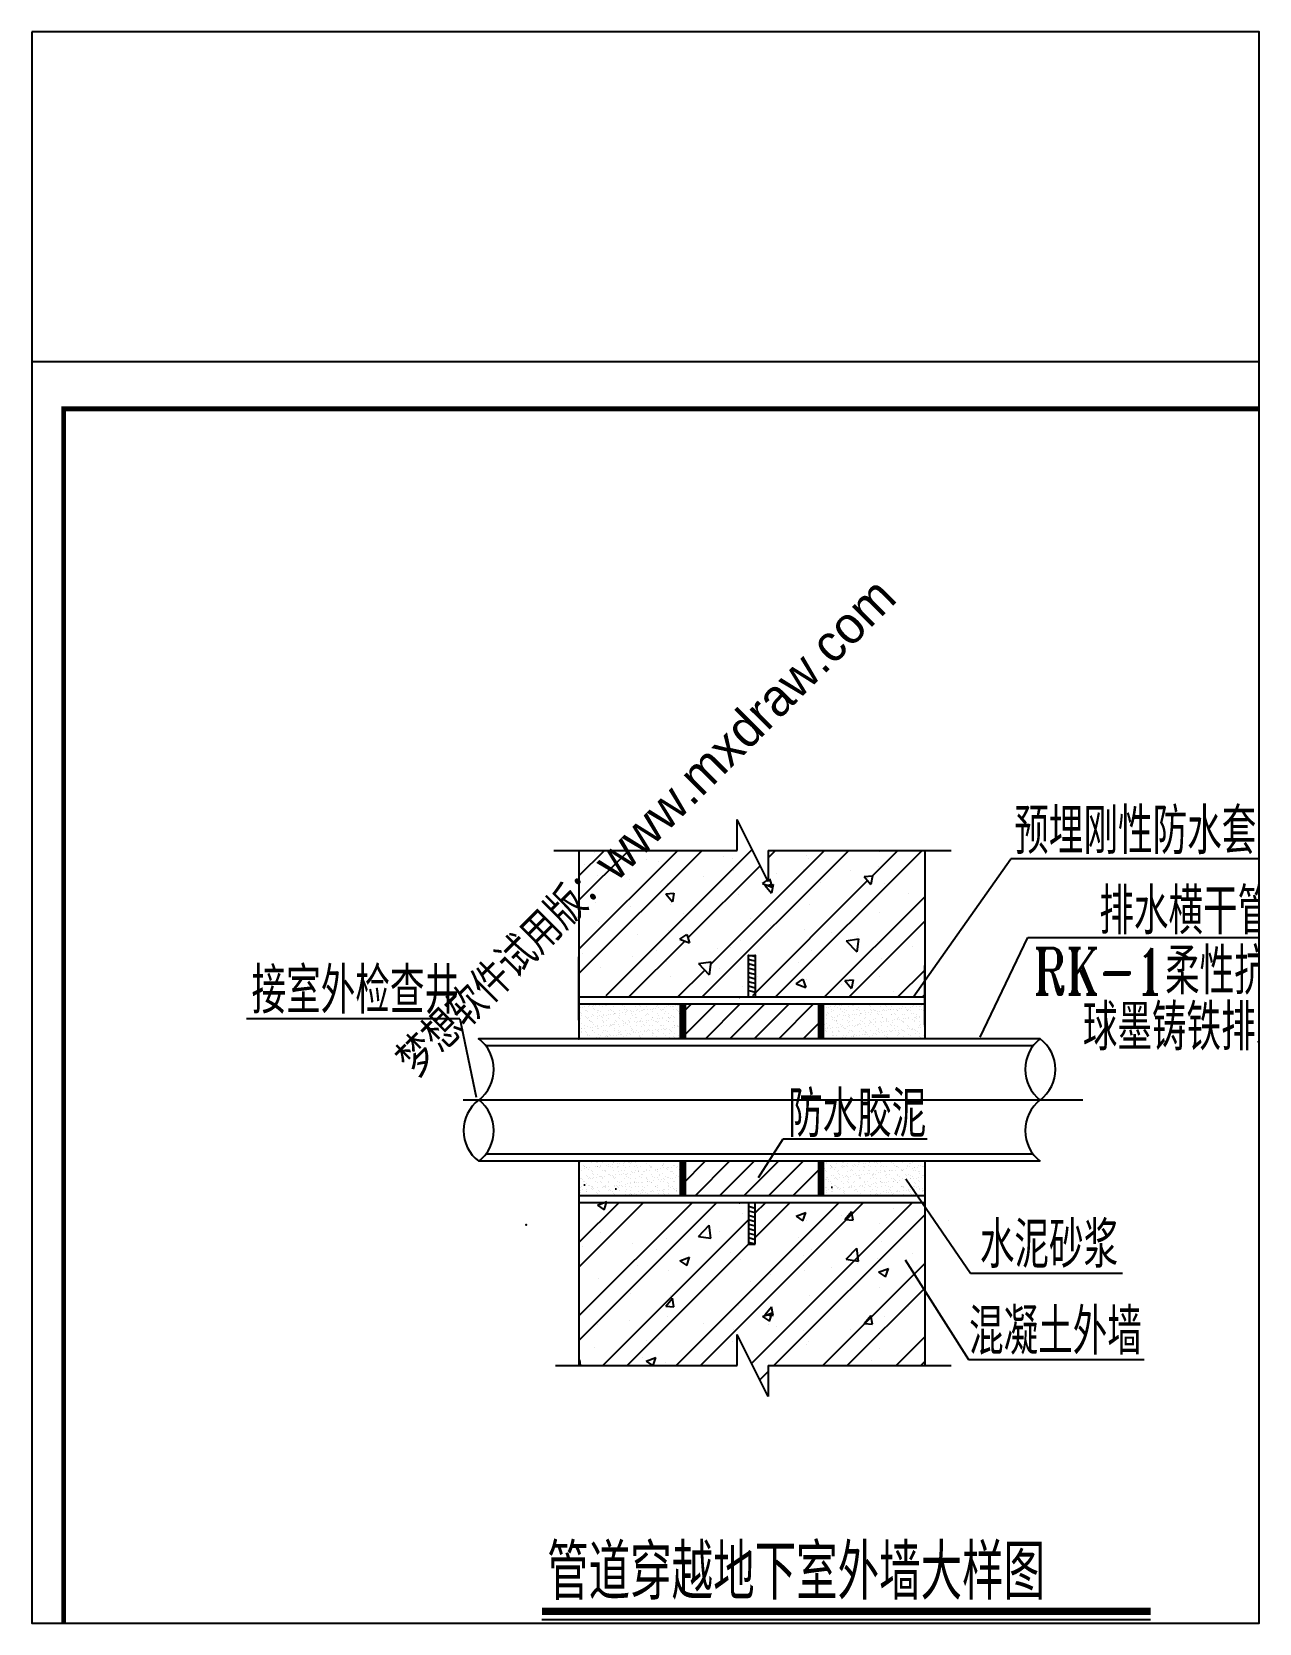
# Model space of a CAD drawing. Extents: x 1617977 to 1637944, y -113716 to -87833.
import ezdxf
from ezdxf.enums import TextEntityAlignment as Align
from ezdxf.xclip import XClip

# ---------------------------------------------------------------- set-up
doc = ezdxf.new("R2010")
doc.units = 0
doc.header["$LTSCALE"] = 35
doc.header["$MEASUREMENT"] = 0
doc.header["$XCLIPFRAME"] = 2
for name, color, linetype in [('PLOT', 7, 'Continuous'), ('图框', 135, 'Continuous'), ('排水', 2, 'Continuous')]:
    doc.layers.add(name, color=color, linetype=linetype)
doc.styles.add('163', font='simsun.ttc', dxfattribs={"width": 0.99})
doc.styles.add('HZ', font='romant.shx', dxfattribs={"width": 0.8, "bigfont": 'hztxt.shx'})
doc.styles.add('HZFS', font='simp1.shx', dxfattribs={"width": 0.8, "bigfont": 'hz.shx'})
doc.styles.add('HZTXT1', font='romant.shx', dxfattribs={"bigfont": 'HZTXT1.shx'})

# ---------------------------------------------------------------- blocks, each defined once
blk = doc.blocks.new('网易暖通图签-new')
blk.add_hatch(color=1).paths.add_polyline_path([(143, 252, 1), (142, 252, 1)])
at = {"color": 7}
for p, q in [((120, 234), (120, 264)), ((120, 264), (187, 264)), ((187, 234), (120, 234)), ((122, 236), (122, 262)), ((122, 262), (186, 262)), ((122, 250), (186, 250)), ((186, 236), (122, 236)), ((186, 262), (186, 236)), ((187, 264), (187, 234))]:
    blk.add_line(p, q, dxfattribs=at)
at = {"color": 3, "style": '163'}
for s, height, p in [('中国暖通行业网络家园；因为专业，所以完美', 1.84, (126, 246)), ('编辑部：ivpinfo@service.netease.com', 1.63, (132, 241)), ('=', 4, (133, 257)), ('网易  NETEASE ', 3.2, (139, 257))]:
    blk.add_text(s, height=height, dxfattribs=at).set_placement(p)
at = {"color": 1, "style": '163'}
for s, height, p in [('网易  暖通   co.163.com', 2.27, (135, 252)), ('本图纸由浩辰ICAD软件提供技术支持', 1.49, (135, 237))]:
    blk.add_text(s, height=height, dxfattribs=at).set_placement(p)
at = {"color": 3, "style": '163', "text_generation_flag": 2}
blk.add_text('=', height=4, dxfattribs=at).set_placement((174, 257))
blk = doc.blocks.new('21163871760495649.665825')
at = {"layer": 'PLOT', "linetype": 'Continuous'}
h = blk.add_hatch(color=256, dxfattribs=at)
h.paths.add_polyline_path([(1663303, -133469), (1663292, -133469)], flags=17)
edge = h.paths.add_edge_path()
edge.add_line((1662947, -133141), (1662970, -133152))
edge.add_line((1662970, -133152), (1663142, -133152))
edge.add_line((1663142, -133152), (1663280, -133152))
edge.add_line((1663280, -133152), (1663280, -133185))
edge.add_line((1663280, -133185), (1663131, -133185))
edge.add_line((1663131, -133185), (1663131, -133272))
edge.add_line((1663131, -133272), (1663269, -133272))
edge.add_line((1663269, -133272), (1663269, -133316))
edge.add_line((1663269, -133316), (1663223, -133316))
edge.add_line((1663223, -133316), (1663211, -133327))
edge.add_line((1663211, -133327), (1663257, -133371))
edge.add_line((1663257, -133371), (1663246, -133393))
edge.add_line((1663246, -133393), (1663211, -133404))
edge.add_line((1663211, -133404), (1663177, -133349))
edge.add_line((1663177, -133349), (1663188, -133316))
edge.add_line((1663188, -133316), (1663131, -133316))
edge.add_line((1663131, -133316), (1663131, -133425))
edge.add_line((1663131, -133425), (1663303, -133425))
edge.add_line((1663303, -133425), (1663292, -133469))
edge.add_line((1663280, -133469), (1663292, -133469))
edge.add_line((1663280, -133469), (1663269, -133469))
edge.add_line((1663269, -133469), (1663096, -133469))
edge.add_line((1663096, -133469), (1662924, -133469))
edge.add_line((1662924, -133469), (1662924, -133425))
edge.add_line((1662924, -133425), (1663085, -133425))
edge.add_line((1663085, -133425), (1663085, -133316))
edge.add_line((1663085, -133316), (1662958, -133316))
edge.add_line((1662958, -133316), (1662958, -133272))
edge.add_line((1662958, -133272), (1663085, -133272))
edge.add_line((1663085, -133272), (1663085, -133185))
edge.add_line((1663085, -133185), (1662947, -133185))
edge.add_line((1662947, -133185), (1662947, -133141))
at = {"layer": '排水'}
h = blk.add_hatch(dxfattribs=at)
h.set_pattern_fill('AR-SAND', color=256, scale=2250, style=0)
h.set_pattern_definition([(37.5, (1568046.6, -111800.7), (-141.74, 4335.35), [0, -3420, 0, -3825, 0, -3656.25]), (7.5, (1568046.6, -111800.7), (3982, 6349.83), [0, -1845, 0, -3082.5, 0, -1181.25]), (327.5, (1565279, -111800.7), (7006.82, 12.73), [0, -1125, 0, -4050, 0, -5287.5]), (317.5, (1565279, -111800.7), (6763.8, 1974.77), [0, -562.5, 0, -2655, 0, -3037.5])])
h.paths.add_polyline_path([(1626878, -103649), (1626878, -104211), (1628566, -104211), (1628566, -103649)])
h.paths.add_polyline_path([(1632503, -104211), (1632503, -103649), (1630816, -103649), (1630816, -104211)])
h.paths.add_polyline_path([(1628566, -106765), (1628566, -106203), (1626878, -106203), (1626878, -106765)])
h.paths.add_polyline_path([(1632503, -106765), (1632503, -106203), (1630816, -106203), (1630816, -106765)])
at = {"layer": '图框', "ltscale": 6}
blk.add_lwpolyline([(1616582, -138606), (1680868, -138606), (1680868, -93201), (1616582, -93201)], close=True, dxfattribs=at)
blk.add_lwpolyline([(1618493, -137842, 76.4, 76.4, 0), (1680103, -137842, 76.4, 76.4, 0), (1680103, -93965, 76.4, 76.4, 0), (1618493, -93965, 76.4, 76.4, 0)], format="xyseb", close=True, dxfattribs=at)
at = {"layer": '排水'}
for p, q in [((1629954, -101651), (1629450, -100643)), ((1629450, -101147), (1629450, -100643)), ((1626470, -101147), (1629450, -101147)), ((1626878, -101147), (1626878, -104211)), ((1626878, -103151), (1628882, -101147)), ((1626878, -102753), (1628485, -101147)), ((1626878, -101560), (1627291, -101147)), ((1626878, -101958), (1627689, -101147)), ((1627127, -101179), (1627127, -101179)), ((1627318, -103507), (1629694, -101131)), ((1628879, -103536), (1631269, -101147)), ((1629017, -103001), (1630871, -101147)), ((1629954, -101147), (1629954, -101651)), ((1629954, -101268), (1630076, -101147)), ((1629954, -101147), (1632934, -101147)), ((1630072, -103536), (1632462, -101147)), ((1631652, -101559), (1632064, -101147)), ((1631774, -101172), (1631774, -101172)), ((1632503, -101147), (1632503, -104211)), ((1626970, -101375), (1626970, -101375)), ((1627979, -101291), (1627979, -101291)), ((1628171, -101325), (1628171, -101325)), ((1628651, -102571), (1629826, -101396)), ((1629223, -101240), (1629223, -101240)), ((1629372, -101274), (1629372, -101274)), ((1630573, -101223), (1630573, -101223)), ((1630607, -101271), (1630607, -101271)), ((1631744, -101415), (1631744, -101415)), ((1632313, -103532), (1633906, -101282)), ((1632501, -101424), (1632501, -101424)), ((1638474, -101282), (1633906, -101282)), ((1627174, -101549), (1627174, -101549)), ((1627697, -101627), (1627697, -101627)), ((1628311, -101693), (1628311, -101693)), ((1628898, -101576), (1628898, -101576)), ((1629400, -101478), (1629400, -101478)), ((1629705, -103506), (1631574, -101637)), ((1629863, -101683), (1629975, -101608)), ((1629863, -101683), (1630020, -101744)), ((1629904, -101712), (1630038, -101700)), ((1629904, -101712), (1630012, -101841)), ((1629963, -101552), (1629963, -101552)), ((1629975, -101608), (1630020, -101744)), ((1630038, -101700), (1630012, -101841)), ((1630099, -101525), (1630099, -101525)), ((1630535, -101465), (1630535, -101465)), ((1630815, -101664), (1630815, -101664)), ((1631300, -101475), (1631300, -101475)), ((1631518, -101571), (1631652, -101559)), ((1631518, -101571), (1631626, -101700)), ((1631652, -101559), (1631626, -101700)), ((1631847, -101690), (1631847, -101690)), ((1627051, -101802), (1627051, -101802)), ((1628290, -101853), (1628424, -101841)), ((1628290, -101853), (1628398, -101982)), ((1628424, -101841), (1628398, -101982)), ((1629480, -101862), (1629480, -101862)), ((1630868, -103536), (1632503, -101901)), ((1632236, -101851), (1632236, -101851)), ((1627155, -101992), (1627155, -101992)), ((1627719, -102066), (1627719, -102066)), ((1628364, -102027), (1628364, -102027)), ((1628571, -102178), (1628571, -102178)), ((1630635, -102020), (1630635, -102020)), ((1631771, -102164), (1631771, -102164)), ((1627202, -102298), (1627202, -102298)), ((1628338, -102442), (1628338, -102442)), ((1629676, -102252), (1629676, -102252)), ((1629992, -102365), (1629992, -102365)), ((1630555, -102440), (1630555, -102440)), ((1630988, -102478), (1630988, -102478)), ((1631266, -103536), (1632503, -102299)), ((1627686, -103536), (1628602, -102621)), ((1627824, -102521), (1627824, -102521)), ((1628520, -102589), (1628631, -102513)), ((1628520, -102589), (1628677, -102649)), ((1628631, -102513), (1628677, -102649)), ((1629137, -102746), (1629137, -102746)), ((1629336, -102726), (1629336, -102726)), ((1629507, -102611), (1629507, -102611)), ((1630537, -102675), (1630537, -102675)), ((1631223, -102616), (1631423, -102585)), ((1631223, -102616), (1631398, -102799)), ((1631423, -102585), (1631398, -102799)), ((1631407, -102552), (1631407, -102552)), ((1631738, -102624), (1631738, -102624)), ((1632300, -102703), (1632300, -102703)), ((1633403, -104184), (1634181, -102563)), ((1634181, -102563), (1638993, -102563)), ((1626878, -103911), (1626878, -102878)), ((1626934, -102827), (1626934, -102827)), ((1627747, -102879), (1627747, -102879)), ((1628135, -102777), (1628135, -102777)), ((1628310, -102954), (1628310, -102954)), ((1628822, -102989), (1629022, -102958)), ((1628822, -102989), (1628997, -103171)), ((1629022, -102958), (1628997, -103171)), ((1629634, -103536), (1629634, -102857)), ((1629634, -102857), (1629747, -102857)), ((1629634, -102915), (1629691, -102930)), ((1629634, -102988), (1629691, -103003)), ((1629690, -102857), (1629691, -102857)), ((1629691, -102857), (1629747, -102872)), ((1629691, -102930), (1629747, -102945)), ((1629691, -103003), (1629747, -103018)), ((1629747, -102857), (1629747, -103536)), ((1630449, -102972), (1630449, -102972)), ((1630662, -102769), (1630662, -102769)), ((1631799, -102913), (1631799, -102913)), ((1627229, -103047), (1627229, -103047)), ((1628366, -103191), (1628366, -103191)), ((1628481, -103536), (1628923, -103095)), ((1629163, -103066), (1629163, -103066)), ((1629634, -103060), (1629691, -103075)), ((1629634, -103133), (1629691, -103148)), ((1629634, -103206), (1629691, -103221)), ((1629691, -103075), (1629747, -103090)), ((1629691, -103148), (1629747, -103163)), ((1629691, -103221), (1629747, -103236)), ((1629784, -103195), (1629784, -103195)), ((1630410, -103315), (1630522, -103239)), ((1630522, -103239), (1630568, -103375)), ((1630584, -103253), (1630584, -103253)), ((1631205, -103263), (1631340, -103251)), ((1631205, -103263), (1631314, -103392)), ((1631340, -103251), (1631314, -103392)), ((1631761, -103197), (1631761, -103197)), ((1632061, -103536), (1632503, -103094)), ((1632503, -103983), (1632503, -103019)), ((1629534, -103360), (1629534, -103360)), ((1629634, -103279), (1629691, -103294)), ((1629634, -103352), (1629691, -103367)), ((1629634, -103424), (1629691, -103439)), ((1629679, -103532), (1629690, -103521)), ((1629691, -103294), (1629747, -103309)), ((1629691, -103367), (1629747, -103382)), ((1629691, -103439), (1629747, -103454)), ((1629754, -103278), (1629754, -103278)), ((1630410, -103315), (1630568, -103375)), ((1630689, -103518), (1630689, -103518)), ((1631147, -103327), (1631147, -103327)), ((1631459, -103517), (1631459, -103517)), ((1631999, -103439), (1631999, -103439)), ((1632459, -103536), (1632503, -103492)), ((1632503, -103536), (1626878, -103536)), ((1632503, -103649), (1626878, -103649)), ((1626909, -103698), (1626909, -103698)), ((1626910, -103785), (1626910, -103785)), ((1626938, -103698), (1626938, -103698)), ((1626973, -103693), (1626973, -103693)), ((1626991, -103745), (1626991, -103745)), ((1627005, -103758), (1627005, -103758)), ((1627020, -103763), (1627020, -103763)), ((1627028, -103686), (1627028, -103686)), ((1627046, -103664), (1627046, -103664)), ((1627068, -103659), (1627068, -103659)), ((1627092, -103691), (1627092, -103691)), ((1627113, -103726), (1627113, -103726)), ((1627120, -103674), (1627120, -103674)), ((1627125, -103737), (1627125, -103737)), ((1627155, -103669), (1627155, -103669)), ((1627177, -103759), (1627177, -103759)), ((1627184, -103791), (1627184, -103791)), ((1627202, -103744), (1627202, -103744)), ((1627210, -103662), (1627210, -103662)), ((1627230, -103762), (1627230, -103762)), ((1627268, -103689), (1627268, -103689)), ((1627278, -103659), (1627278, -103659)), ((1627301, -103650), (1627301, -103650)), ((1627316, -103666), (1627316, -103666)), ((1627328, -103678), (1627328, -103678)), ((1627360, -103752), (1627360, -103752)), ((1627387, -103732), (1627387, -103732)), ((1627412, -103744), (1627412, -103744)), ((1627440, -103762), (1627440, -103762)), ((1627441, -103690), (1627441, -103690)), ((1627488, -103658), (1627488, -103658)), ((1627536, -103750), (1627536, -103750)), ((1627580, -103788), (1627580, -103788)), ((1627590, -103672), (1627590, -103672)), ((1627622, -103743), (1627622, -103743)), ((1627623, -103683), (1627623, -103683)), ((1627635, -103781), (1627635, -103781)), ((1627650, -103761), (1627650, -103761)), ((1627657, -103734), (1627657, -103734)), ((1627670, -103745), (1627670, -103745)), ((1627698, -103658), (1627698, -103658)), ((1627709, -103751), (1627709, -103751)), ((1627727, -103769), (1627727, -103769)), ((1627762, -103764), (1627762, -103764)), ((1627800, -103681), (1627800, -103681)), ((1627817, -103757), (1627817, -103757)), ((1627832, -103743), (1627832, -103743)), ((1627860, -103675), (1627860, -103675)), ((1627861, -103761), (1627861, -103761)), ((1627872, -103686), (1627872, -103686)), ((1627891, -103744), (1627891, -103744)), ((1627909, -103657), (1627909, -103657)), ((1627909, -103745), (1627909, -103745)), ((1627931, -103740), (1627931, -103740)), ((1627944, -103740), (1627944, -103740)), ((1627973, -103682), (1627973, -103682)), ((1627999, -103733), (1627999, -103733)), ((1628042, -103743), (1628042, -103743)), ((1628068, -103742), (1628068, -103742)), ((1628071, -103761), (1628071, -103761)), ((1628090, -103721), (1628090, -103721)), ((1628119, -103657), (1628119, -103657)), ((1628125, -103716), (1628125, -103716)), ((1628134, -103681), (1628134, -103681)), ((1628155, -103675), (1628155, -103675)), ((1628180, -103709), (1628180, -103709)), ((1628201, -103742), (1628201, -103742)), ((1628214, -103754), (1628214, -103754)), ((1628241, -103743), (1628241, -103743)), ((1628253, -103742), (1628253, -103742)), ((1628272, -103697), (1628272, -103697)), ((1628281, -103760), (1628281, -103760)), ((1628307, -103692), (1628307, -103692)), ((1628329, -103657), (1628329, -103657)), ((1628332, -103673), (1628332, -103673)), ((1628362, -103685), (1628362, -103685)), ((1628404, -103683), (1628404, -103683)), ((1628417, -103694), (1628417, -103694)), ((1628423, -103736), (1628423, -103736)), ((1628454, -103673), (1628454, -103673)), ((1628463, -103742), (1628463, -103742)), ((1628475, -103748), (1628475, -103748)), ((1628489, -103669), (1628489, -103669)), ((1628491, -103760), (1628491, -103760)), ((1628504, -103674), (1628504, -103674)), ((1628539, -103656), (1628539, -103656)), ((1628544, -103661), (1628544, -103661)), ((1628566, -104182), (1629099, -103649)), ((1628566, -103784), (1628701, -103649)), ((1628934, -104211), (1629497, -103649)), ((1629332, -104211), (1629894, -103649)), ((1629730, -104211), (1630292, -103649)), ((1630127, -104211), (1630690, -103649)), ((1630818, -103765), (1630818, -103765)), ((1630848, -103707), (1630848, -103707)), ((1630852, -103652), (1630852, -103652)), ((1630855, -103722), (1630855, -103722)), ((1630899, -103703), (1630899, -103703)), ((1630922, -103784), (1630922, -103784)), ((1630940, -103695), (1630940, -103695)), ((1630975, -103691), (1630975, -103691)), ((1630985, -103737), (1630985, -103737)), ((1630994, -103763), (1630994, -103763)), ((1631014, -103755), (1631014, -103755)), ((1631030, -103684), (1631030, -103684)), ((1631058, -103663), (1631058, -103663)), ((1631062, -103652), (1631062, -103652)), ((1631081, -103696), (1631081, -103696)), ((1631122, -103671), (1631122, -103671)), ((1631125, -103724), (1631125, -103724)), ((1631138, -103736), (1631138, -103736)), ((1631157, -103667), (1631157, -103667)), ((1631167, -103764), (1631167, -103764)), ((1631195, -103737), (1631195, -103737)), ((1631196, -103790), (1631196, -103790)), ((1631212, -103660), (1631212, -103660)), ((1631224, -103755), (1631224, -103755)), ((1631258, -103694), (1631258, -103694)), ((1631272, -103651), (1631272, -103651)), ((1631328, -103665), (1631328, -103665)), ((1631340, -103676), (1631340, -103676)), ((1631349, -103757), (1631349, -103757)), ((1631399, -103730), (1631399, -103730)), ((1631406, -103736), (1631406, -103736)), ((1631431, -103695), (1631431, -103695)), ((1631434, -103755), (1631434, -103755)), ((1631482, -103651), (1631482, -103651)), ((1631526, -103755), (1631526, -103755)), ((1631547, -103790), (1631547, -103790)), ((1631583, -103786), (1631583, -103786)), ((1631602, -103671), (1631602, -103671)), ((1631613, -103688), (1631613, -103688)), ((1631616, -103736), (1631616, -103736)), ((1631637, -103778), (1631637, -103778)), ((1631644, -103754), (1631644, -103754)), ((1631669, -103733), (1631669, -103733)), ((1631682, -103744), (1631682, -103744)), ((1631692, -103650), (1631692, -103650)), ((1631699, -103756), (1631699, -103756)), ((1631729, -103766), (1631729, -103766)), ((1631764, -103762), (1631764, -103762)), ((1631790, -103686), (1631790, -103686)), ((1631819, -103754), (1631819, -103754)), ((1631826, -103736), (1631826, -103736)), ((1631855, -103754), (1631855, -103754)), ((1631872, -103673), (1631872, -103673)), ((1631881, -103749), (1631881, -103749)), ((1631885, -103685), (1631885, -103685)), ((1631903, -103650), (1631903, -103650)), ((1631911, -103742), (1631911, -103742)), ((1631943, -103739), (1631943, -103739)), ((1631946, -103738), (1631946, -103738)), ((1631962, -103687), (1631962, -103687)), ((1632001, -103730), (1632001, -103730)), ((1632036, -103735), (1632036, -103735)), ((1632058, -103747), (1632058, -103747)), ((1632065, -103753), (1632065, -103753)), ((1632093, -103718), (1632093, -103718)), ((1632113, -103650), (1632113, -103650)), ((1632128, -103714), (1632128, -103714)), ((1632145, -103680), (1632145, -103680)), ((1632146, -103679), (1632146, -103679)), ((1632183, -103707), (1632183, -103707)), ((1632213, -103741), (1632213, -103741)), ((1632226, -103752), (1632226, -103752)), ((1632230, -103748), (1632230, -103748)), ((1632247, -103735), (1632247, -103735)), ((1632274, -103695), (1632274, -103695)), ((1632275, -103753), (1632275, -103753)), ((1632309, -103690), (1632309, -103690)), ((1632321, -103678), (1632321, -103678)), ((1632323, -103649), (1632323, -103649)), ((1632364, -103683), (1632364, -103683)), ((1632413, -103741), (1632413, -103741)), ((1632416, -103682), (1632416, -103682)), ((1632429, -103693), (1632429, -103693)), ((1632456, -103671), (1632456, -103671)), ((1632457, -103735), (1632457, -103735)), ((1632485, -103753), (1632485, -103753)), ((1632488, -103747), (1632488, -103747)), ((1632491, -103666), (1632491, -103666)), ((1632494, -103679), (1632494, -103679)), ((1624941, -103885), (1621472, -103885)), ((1624941, -103885), (1625205, -105162)), ((1626908, -103877), (1626908, -103877)), ((1626912, -103828), (1626912, -103828)), ((1626914, -103828), (1626914, -103828)), ((1626917, -104036), (1626917, -104036)), ((1626918, -103958), (1626918, -103958)), ((1626922, -103796), (1626922, -103796)), ((1626967, -103997), (1626967, -103997)), ((1626971, -104043), (1626971, -104043)), ((1626981, -103850), (1626981, -103850)), ((1627000, -103865), (1627000, -103865)), ((1627009, -103888), (1627009, -103888)), ((1627013, -104018), (1627013, -104018)), ((1627035, -103860), (1627035, -103860)), ((1627046, -103914), (1627046, -103914)), ((1627048, -103912), (1627048, -103912)), ((1627061, -103923), (1627061, -103923)), ((1627062, -104031), (1627062, -104031)), ((1627074, -103932), (1627074, -103932)), ((1627090, -103853), (1627090, -103853)), ((1627096, -103821), (1627096, -103821)), ((1627097, -104027), (1627097, -104027)), ((1627100, -103951), (1627100, -103951)), ((1627120, -103977), (1627120, -103977)), ((1627122, -103828), (1627122, -103828)), ((1627152, -104019), (1627152, -104019)), ((1627177, -103997), (1627177, -103997)), ((1627182, -103841), (1627182, -103841)), ((1627182, -103889), (1627182, -103889)), ((1627186, -104019), (1627186, -104019)), ((1627187, -104038), (1627187, -104038)), ((1627199, -104050), (1627199, -104050)), ((1627217, -103836), (1627217, -103836)), ((1627244, -104007), (1627244, -104007)), ((1627251, -103852), (1627251, -103852)), ((1627256, -103913), (1627256, -103913)), ((1627264, -103864), (1627264, -103864)), ((1627272, -103829), (1627272, -103829)), ((1627273, -103819), (1627273, -103819)), ((1627277, -103949), (1627277, -103949)), ((1627279, -104003), (1627279, -104003)), ((1627285, -103931), (1627285, -103931)), ((1627322, -103918), (1627322, -103918)), ((1627333, -103828), (1627333, -103828)), ((1627334, -103995), (1627334, -103995)), ((1627363, -103817), (1627363, -103817)), ((1627364, -103882), (1627364, -103882)), ((1627368, -104012), (1627368, -104012)), ((1627387, -103997), (1627387, -103997)), ((1627390, -103979), (1627390, -103979)), ((1627399, -103812), (1627399, -103812)), ((1627402, -103990), (1627402, -103990)), ((1627426, -103983), (1627426, -103983)), ((1627445, -103820), (1627445, -103820)), ((1627450, -103950), (1627450, -103950)), ((1627453, -103805), (1627453, -103805)), ((1627454, -103793), (1627454, -103793)), ((1627461, -103979), (1627461, -103979)), ((1627461, -104044), (1627461, -104044)), ((1627466, -103913), (1627466, -103913)), ((1627467, -103804), (1627467, -103804)), ((1627495, -103931), (1627495, -103931)), ((1627516, -103971), (1627516, -103971)), ((1627525, -103858), (1627525, -103858)), ((1627541, -103880), (1627541, -103880)), ((1627543, -103827), (1627543, -103827)), ((1627545, -103793), (1627545, -103793)), ((1627545, -104010), (1627545, -104010)), ((1627593, -103920), (1627593, -103920)), ((1627597, -103996), (1627597, -103996)), ((1627605, -103931), (1627605, -103931)), ((1627607, -103959), (1627607, -103959)), ((1627628, -103813), (1627628, -103813)), ((1627632, -103943), (1627632, -103943)), ((1627643, -103955), (1627643, -103955)), ((1627664, -103985), (1627664, -103985)), ((1627677, -103912), (1627677, -103912)), ((1627697, -103948), (1627697, -103948)), ((1627705, -103931), (1627705, -103931)), ((1627713, -103881), (1627713, -103881)), ((1627718, -104011), (1627718, -104011)), ((1627728, -103799), (1627728, -103799)), ((1627731, -104047), (1627731, -104047)), ((1627753, -103827), (1627753, -103827)), ((1627789, -103935), (1627789, -103935)), ((1627795, -103861), (1627795, -103861)), ((1627804, -103811), (1627804, -103811)), ((1627807, -103996), (1627807, -103996)), ((1627808, -103872), (1627808, -103872)), ((1627809, -103941), (1627809, -103941)), ((1627824, -103931), (1627824, -103931)), ((1627867, -103926), (1627867, -103926)), ((1627879, -103924), (1627879, -103924)), ((1627887, -103912), (1627887, -103912)), ((1627896, -103874), (1627896, -103874)), ((1627900, -104004), (1627900, -104004)), ((1627915, -103930), (1627915, -103930)), ((1627934, -103987), (1627934, -103987)), ((1627946, -103999), (1627946, -103999)), ((1627963, -103826), (1627963, -103826)), ((1627971, -103912), (1627971, -103912)), ((1627977, -103812), (1627977, -103812)), ((1627981, -103942), (1627981, -103942)), ((1627998, -103801), (1627998, -103801)), ((1628006, -103907), (1628006, -103907)), ((1628011, -103813), (1628011, -103813)), ((1628018, -103995), (1628018, -103995)), ((1628061, -103900), (1628061, -103900)), ((1628070, -103867), (1628070, -103867)), ((1628072, -103872), (1628072, -103872)), ((1628077, -104002), (1628077, -104002)), ((1628097, -103912), (1628097, -103912)), ((1628125, -103930), (1628125, -103930)), ((1628137, -103928), (1628137, -103928)), ((1628149, -103940), (1628149, -103940)), ((1628152, -103888), (1628152, -103888)), ((1628159, -103805), (1628159, -103805)), ((1628164, -103935), (1628164, -103935)), ((1628173, -103826), (1628173, -103826)), ((1628188, -103883), (1628188, -103883)), ((1628208, -103993), (1628208, -103993)), ((1628228, -103995), (1628228, -103995)), ((1628242, -103876), (1628242, -103876)), ((1628245, -103873), (1628245, -103873)), ((1628249, -104003), (1628249, -104003)), ((1628250, -104050), (1628250, -104050)), ((1628272, -103807), (1628272, -103807)), ((1628305, -104042), (1628305, -104042)), ((1628307, -103911), (1628307, -103911)), ((1628334, -103864), (1628334, -103864)), ((1628336, -103803), (1628336, -103803)), ((1628336, -103929), (1628336, -103929)), ((1628340, -103869), (1628340, -103869)), ((1628340, -103933), (1628340, -103933)), ((1628352, -103880), (1628352, -103880)), ((1628369, -103859), (1628369, -103859)), ((1628384, -103826), (1628384, -103826)), ((1628396, -104030), (1628396, -104030)), ((1628411, -103934), (1628411, -103934)), ((1628424, -103852), (1628424, -103852)), ((1628427, -103866), (1628427, -103866)), ((1628432, -103996), (1628432, -103996)), ((1628432, -104026), (1628432, -104026)), ((1628438, -103995), (1628438, -103995)), ((1628478, -103996), (1628478, -103996)), ((1628486, -104018), (1628486, -104018)), ((1628490, -104007), (1628490, -104007)), ((1628509, -103804), (1628509, -103804)), ((1628513, -103934), (1628513, -103934)), ((1628516, -103840), (1628516, -103840)), ((1628517, -103911), (1628517, -103911)), ((1628543, -103810), (1628543, -103810)), ((1628546, -103929), (1628546, -103929)), ((1628551, -103835), (1628551, -103835)), ((1628555, -103821), (1628555, -103821)), ((1630525, -104211), (1630816, -103921)), ((1630821, -103886), (1630821, -103886)), ((1630822, -103895), (1630822, -103895)), ((1630826, -104025), (1630826, -104025)), ((1630830, -103907), (1630830, -103907)), ((1630856, -103881), (1630856, -103881)), ((1630858, -103925), (1630858, -103925)), ((1630858, -103970), (1630858, -103970)), ((1630870, -103981), (1630870, -103981)), ((1630903, -103833), (1630903, -103833)), ((1630906, -103821), (1630906, -103821)), ((1630908, -103963), (1630908, -103963)), ((1630911, -103874), (1630911, -103874)), ((1630918, -104048), (1630918, -104048)), ((1630929, -104035), (1630929, -104035)), ((1630935, -103795), (1630935, -103795)), ((1630961, -103990), (1630961, -103990)), ((1630973, -104041), (1630973, -104041)), ((1630993, -103849), (1630993, -103849)), ((1630999, -103893), (1630999, -103893)), ((1631002, -103862), (1631002, -103862)), ((1631003, -104023), (1631003, -104023)), ((1631038, -103857), (1631038, -103857)), ((1631040, -103906), (1631040, -103906)), ((1631061, -103910), (1631061, -103910)), ((1631065, -104029), (1631065, -104029)), ((1631068, -103924), (1631068, -103924)), ((1631073, -103922), (1631073, -103922)), ((1631086, -103826), (1631086, -103826)), ((1631090, -103956), (1631090, -103956)), ((1631092, -103850), (1631092, -103850)), ((1631100, -104024), (1631100, -104024)), ((1631116, -103821), (1631116, -103821)), ((1631132, -103976), (1631132, -103976)), ((1631155, -104017), (1631155, -104017)), ((1631171, -103894), (1631171, -103894)), ((1631171, -103990), (1631171, -103990)), ((1631176, -104024), (1631176, -104024)), ((1631184, -103838), (1631184, -103838)), ((1631199, -104037), (1631199, -104037)), ((1631211, -104049), (1631211, -104049)), ((1631219, -103833), (1631219, -103833)), ((1631246, -104005), (1631246, -104005)), ((1631250, -103906), (1631250, -103906)), ((1631262, -103824), (1631262, -103824)), ((1631263, -103851), (1631263, -103851)), ((1631267, -103954), (1631267, -103954)), ((1631274, -103826), (1631274, -103826)), ((1631276, -103862), (1631276, -103862)), ((1631278, -103924), (1631278, -103924)), ((1631281, -104000), (1631281, -104000)), ((1631326, -103820), (1631326, -103820)), ((1631335, -103916), (1631335, -103916)), ((1631336, -103993), (1631336, -103993)), ((1631354, -103887), (1631354, -103887)), ((1631358, -104017), (1631358, -104017)), ((1631366, -103814), (1631366, -103814)), ((1631381, -103989), (1631381, -103989)), ((1631401, -103809), (1631401, -103809)), ((1631402, -103978), (1631402, -103978)), ((1631414, -103989), (1631414, -103989)), ((1631428, -103981), (1631428, -103981)), ((1631435, -103825), (1631435, -103825)), ((1631439, -103955), (1631439, -103955)), ((1631456, -103802), (1631456, -103802)), ((1631460, -103906), (1631460, -103906)), ((1631463, -103976), (1631463, -103976)), ((1631466, -103792), (1631466, -103792)), ((1631473, -104043), (1631473, -104043)), ((1631479, -103803), (1631479, -103803)), ((1631489, -103924), (1631489, -103924)), ((1631518, -103969), (1631518, -103969)), ((1631530, -103885), (1631530, -103885)), ((1631535, -104015), (1631535, -104015)), ((1631537, -103820), (1631537, -103820)), ((1631538, -103857), (1631538, -103857)), ((1631591, -103989), (1631591, -103989)), ((1631605, -103919), (1631605, -103919)), ((1631610, -103957), (1631610, -103957)), ((1631617, -103818), (1631617, -103818)), ((1631617, -103930), (1631617, -103930)), ((1631622, -103948), (1631622, -103948)), ((1631645, -103952), (1631645, -103952)), ((1631670, -103905), (1631670, -103905)), ((1631676, -103984), (1631676, -103984)), ((1631699, -103923), (1631699, -103923)), ((1631700, -103945), (1631700, -103945)), ((1631703, -103886), (1631703, -103886)), ((1631707, -104016), (1631707, -104016)), ((1631740, -103798), (1631740, -103798)), ((1631743, -104045), (1631743, -104045)), ((1631747, -103820), (1631747, -103820)), ((1631791, -103933), (1631791, -103933)), ((1631794, -103816), (1631794, -103816)), ((1631798, -103946), (1631798, -103946)), ((1631801, -103989), (1631801, -103989)), ((1631808, -103859), (1631808, -103859)), ((1631820, -103871), (1631820, -103871)), ((1631827, -103928), (1631827, -103928)), ((1631879, -103925), (1631879, -103925)), ((1631881, -103905), (1631881, -103905)), ((1631881, -103921), (1631881, -103921)), ((1631885, -103879), (1631885, -103879)), ((1631890, -104009), (1631890, -104009)), ((1631909, -103923), (1631909, -103923)), ((1631946, -103986), (1631946, -103986)), ((1631957, -103819), (1631957, -103819)), ((1631958, -103998), (1631958, -103998)), ((1631967, -103817), (1631967, -103817)), ((1631971, -103947), (1631971, -103947)), ((1631973, -103909), (1631973, -103909)), ((1632008, -103904), (1632008, -103904)), ((1632011, -103800), (1632011, -103800)), ((1632012, -103988), (1632012, -103988)), ((1632023, -103812), (1632023, -103812)), ((1632062, -103877), (1632062, -103877)), ((1632063, -103897), (1632063, -103897)), ((1632066, -104007), (1632066, -104007)), ((1632082, -103865), (1632082, -103865)), ((1632091, -103904), (1632091, -103904)), ((1632119, -103922), (1632119, -103922)), ((1632149, -103810), (1632149, -103810)), ((1632149, -103927), (1632149, -103927)), ((1632153, -103940), (1632153, -103940)), ((1632155, -103885), (1632155, -103885)), ((1632161, -103938), (1632161, -103938)), ((1632167, -103819), (1632167, -103819)), ((1632190, -103880), (1632190, -103880)), ((1632220, -103992), (1632220, -103992)), ((1632222, -103988), (1632222, -103988)), ((1632235, -103878), (1632235, -103878)), ((1632239, -104008), (1632239, -104008)), ((1632245, -103873), (1632245, -103873)), ((1632252, -104047), (1632252, -104047)), ((1632285, -103806), (1632285, -103806)), ((1632301, -103904), (1632301, -103904)), ((1632307, -104040), (1632307, -104040)), ((1632326, -103808), (1632326, -103808)), ((1632329, -103922), (1632329, -103922)), ((1632330, -103938), (1632330, -103938)), ((1632336, -103861), (1632336, -103861)), ((1632352, -103868), (1632352, -103868)), ((1632364, -103879), (1632364, -103879)), ((1632372, -103856), (1632372, -103856)), ((1632377, -103818), (1632377, -103818)), ((1632399, -104028), (1632399, -104028)), ((1632417, -103871), (1632417, -103871)), ((1632421, -104001), (1632421, -104001)), ((1632423, -103933), (1632423, -103933)), ((1632426, -103849), (1632426, -103849)), ((1632432, -103987), (1632432, -103987)), ((1632434, -104023), (1632434, -104023)), ((1632489, -104016), (1632489, -104016)), ((1632490, -103994), (1632490, -103994)), ((1632498, -103809), (1632498, -103809)), ((1632503, -103939), (1632503, -103939)), ((1632503, -104006), (1632503, -104006)), ((1634382, -104211), (1625247, -104211)), ((1625251, -104214), (1625254, -104211)), ((1626881, -104055), (1626881, -104055)), ((1626890, -104083), (1626890, -104083)), ((1626916, -104050), (1626916, -104050)), ((1626919, -104101), (1626919, -104101)), ((1626922, -104088), (1626922, -104088)), ((1626984, -104098), (1626984, -104098)), ((1626996, -104109), (1626996, -104109)), ((1627017, -104148), (1627017, -104148)), ((1627021, -104166), (1627021, -104166)), ((1627033, -104210), (1627033, -104210)), ((1627055, -104163), (1627055, -104163)), ((1627100, -104083), (1627100, -104083)), ((1627105, -104081), (1627105, -104081)), ((1627109, -104211), (1627109, -104211)), ((1627125, -104198), (1627125, -104198)), ((1627129, -104101), (1627129, -104101)), ((1627160, -104193), (1627160, -104193)), ((1627190, -104149), (1627190, -104149)), ((1627215, -104186), (1627215, -104186)), ((1627231, -104166), (1627231, -104166)), ((1627258, -104104), (1627258, -104104)), ((1627281, -104079), (1627281, -104079)), ((1627285, -104209), (1627285, -104209)), ((1627306, -104174), (1627306, -104174)), ((1627311, -104082), (1627311, -104082)), ((1627325, -104165), (1627325, -104165)), ((1627338, -104177), (1627338, -104177)), ((1627339, -104100), (1627339, -104100)), ((1627341, -104169), (1627341, -104169)), ((1627372, -104142), (1627372, -104142)), ((1627396, -104162), (1627396, -104162)), ((1627442, -104166), (1627442, -104166)), ((1627454, -104080), (1627454, -104080)), ((1627458, -104210), (1627458, -104210)), ((1627488, -104150), (1627488, -104150)), ((1627521, -104082), (1627521, -104082)), ((1627523, -104145), (1627523, -104145)), ((1627528, -104106), (1627528, -104106)), ((1627540, -104117), (1627540, -104117)), ((1627549, -104100), (1627549, -104100)), ((1627549, -104140), (1627549, -104140)), ((1627578, -104138), (1627578, -104138)), ((1627599, -104171), (1627599, -104171)), ((1627636, -104073), (1627636, -104073)), ((1627640, -104203), (1627640, -104203)), ((1627652, -104165), (1627652, -104165)), ((1627670, -104126), (1627670, -104126)), ((1627705, -104121), (1627705, -104121)), ((1627722, -104141), (1627722, -104141)), ((1627731, -104081), (1627731, -104081)), ((1627743, -104058), (1627743, -104058)), ((1627760, -104100), (1627760, -104100)), ((1627760, -104114), (1627760, -104114)), ((1627802, -104112), (1627802, -104112)), ((1627813, -104071), (1627813, -104071)), ((1627817, -104201), (1627817, -104201)), ((1627851, -104102), (1627851, -104102)), ((1627862, -104165), (1627862, -104165)), ((1627869, -104173), (1627869, -104173)), ((1627882, -104185), (1627882, -104185)), ((1627886, -104097), (1627886, -104097)), ((1627904, -104134), (1627904, -104134)), ((1627941, -104081), (1627941, -104081)), ((1627941, -104090), (1627941, -104090)), ((1627970, -104099), (1627970, -104099)), ((1627986, -104072), (1627986, -104072)), ((1627990, -104202), (1627990, -104202)), ((1628005, -104053), (1628005, -104053)), ((1628033, -104078), (1628033, -104078)), ((1628068, -104073), (1628068, -104073)), ((1628072, -104114), (1628072, -104114)), ((1628072, -104164), (1628072, -104164)), ((1628081, -104132), (1628081, -104132)), ((1628085, -104126), (1628085, -104126)), ((1628123, -104066), (1628123, -104066)), ((1628143, -104179), (1628143, -104179)), ((1628151, -104081), (1628151, -104081)), ((1628168, -104065), (1628168, -104065)), ((1628172, -104195), (1628172, -104195)), ((1628180, -104099), (1628180, -104099)), ((1628215, -104054), (1628215, -104054)), ((1628254, -104133), (1628254, -104133)), ((1628275, -104055), (1628275, -104055)), ((1628282, -104164), (1628282, -104164)), ((1628288, -104066), (1628288, -104066)), ((1628345, -104063), (1628345, -104063)), ((1628346, -104120), (1628346, -104120)), ((1628349, -104193), (1628349, -104193)), ((1628362, -104080), (1628362, -104080)), ((1628367, -104209), (1628367, -104209)), ((1628390, -104098), (1628390, -104098)), ((1628413, -104182), (1628413, -104182)), ((1628426, -104193), (1628426, -104193)), ((1628436, -104126), (1628436, -104126)), ((1628459, -104197), (1628459, -104197)), ((1628493, -104164), (1628493, -104164)), ((1628494, -104192), (1628494, -104192)), ((1628517, -104064), (1628517, -104064)), ((1628521, -104194), (1628521, -104194)), ((1628549, -104061), (1628549, -104061)), ((1628549, -104185), (1628549, -104185)), ((1630830, -104155), (1630830, -104155)), ((1630883, -104052), (1630883, -104052)), ((1630884, -104076), (1630884, -104076)), ((1630912, -104093), (1630912, -104093)), ((1630913, -104094), (1630913, -104094)), ((1630996, -104096), (1630996, -104096)), ((1631007, -104153), (1631007, -104153)), ((1631008, -104108), (1631008, -104108)), ((1631015, -104159), (1631015, -104159)), ((1631035, -104207), (1631035, -104207)), ((1631067, -104162), (1631067, -104162)), ((1631094, -104075), (1631094, -104075)), ((1631094, -104086), (1631094, -104086)), ((1631123, -104093), (1631123, -104093)), ((1631127, -104195), (1631127, -104195)), ((1631162, -104190), (1631162, -104190)), ((1631180, -104154), (1631180, -104154)), ((1631217, -104183), (1631217, -104183)), ((1631225, -104159), (1631225, -104159)), ((1631270, -104102), (1631270, -104102)), ((1631271, -104084), (1631271, -104084)), ((1631305, -104075), (1631305, -104075)), ((1631309, -104171), (1631309, -104171)), ((1631333, -104093), (1631333, -104093)), ((1631337, -104164), (1631337, -104164)), ((1631344, -104167), (1631344, -104167)), ((1631350, -104175), (1631350, -104175)), ((1631362, -104147), (1631362, -104147)), ((1631399, -104159), (1631399, -104159)), ((1631435, -104158), (1631435, -104158)), ((1631444, -104085), (1631444, -104085)), ((1631490, -104147), (1631490, -104147)), ((1631515, -104075), (1631515, -104075)), ((1631525, -104143), (1631525, -104143)), ((1631539, -104145), (1631539, -104145)), ((1631540, -104105), (1631540, -104105)), ((1631543, -104093), (1631543, -104093)), ((1631553, -104116), (1631553, -104116)), ((1631580, -104135), (1631580, -104135)), ((1631611, -104170), (1631611, -104170)), ((1631626, -104078), (1631626, -104078)), ((1631630, -104208), (1631630, -104208)), ((1631646, -104158), (1631646, -104158)), ((1631672, -104123), (1631672, -104123)), ((1631707, -104119), (1631707, -104119)), ((1631711, -104146), (1631711, -104146)), ((1631725, -104074), (1631725, -104074)), ((1631753, -104092), (1631753, -104092)), ((1631756, -104057), (1631756, -104057)), ((1631762, -104111), (1631762, -104111)), ((1631803, -104076), (1631803, -104076)), ((1631807, -104206), (1631807, -104206)), ((1631814, -104111), (1631814, -104111)), ((1631854, -104099), (1631854, -104099)), ((1631856, -104158), (1631856, -104158)), ((1631881, -104172), (1631881, -104172)), ((1631889, -104095), (1631889, -104095)), ((1631894, -104139), (1631894, -104139)), ((1631894, -104184), (1631894, -104184)), ((1631935, -104074), (1631935, -104074)), ((1631944, -104088), (1631944, -104088)), ((1631964, -104092), (1631964, -104092)), ((1631975, -104077), (1631975, -104077)), ((1631979, -104207), (1631979, -104207)), ((1632017, -104051), (1632017, -104051)), ((1632035, -104075), (1632035, -104075)), ((1632066, -104157), (1632066, -104157)), ((1632070, -104071), (1632070, -104071)), ((1632070, -104137), (1632070, -104137)), ((1632084, -104113), (1632084, -104113)), ((1632097, -104124), (1632097, -104124)), ((1632125, -104064), (1632125, -104064)), ((1632145, -104073), (1632145, -104073)), ((1632156, -104178), (1632156, -104178)), ((1632157, -104070), (1632157, -104070)), ((1632162, -104200), (1632162, -104200)), ((1632174, -104092), (1632174, -104092)), ((1632217, -104052), (1632217, -104052)), ((1632243, -104138), (1632243, -104138)), ((1632276, -104157), (1632276, -104157)), ((1632287, -104054), (1632287, -104054)), ((1632300, -104065), (1632300, -104065)), ((1632334, -104068), (1632334, -104068)), ((1632338, -104198), (1632338, -104198)), ((1632356, -104073), (1632356, -104073)), ((1632358, -104119), (1632358, -104119)), ((1632369, -104206), (1632369, -104206)), ((1632384, -104091), (1632384, -104091)), ((1632425, -104131), (1632425, -104131)), ((1632426, -104180), (1632426, -104180)), ((1632438, -104192), (1632438, -104192)), ((1632461, -104194), (1632461, -104194)), ((1632486, -104156), (1632486, -104156)), ((1632496, -104190), (1632496, -104190)), ((1634382, -104211), (1633061, -104211)), ((1634269, -104324), (1625360, -104324)), ((1634269, -104324), (1633341, -104324)), ((1635074, -105207), (1624996, -105207)), ((1629800, -106468), (1630200, -105838)), ((1630200, -105838), (1632544, -105838)), ((1625346, -106108), (1625364, -106090)), ((1634269, -106090), (1625360, -106090)), ((1634269, -106090), (1633341, -106090)), ((1634382, -106203), (1625247, -106203)), ((1625251, -106203), (1625268, -106186)), ((1626878, -106203), (1626878, -109525)), ((1626889, -106217), (1626889, -106217)), ((1626889, -106365), (1626889, -106365)), ((1626909, -106231), (1626909, -106231)), ((1626913, -106361), (1626913, -106361)), ((1626956, -106279), (1626956, -106279)), ((1626963, -106316), (1626963, -106316)), ((1626968, -106281), (1626968, -106281)), ((1626969, -106290), (1626969, -106290)), ((1626994, -106299), (1626994, -106299)), ((1626997, -106300), (1626997, -106300)), ((1626998, -106312), (1626998, -106312)), ((1627027, -106344), (1627027, -106344)), ((1627053, -106304), (1627053, -106304)), ((1627086, -106229), (1627086, -106229)), ((1627090, -106359), (1627090, -106359)), ((1627099, -106365), (1627099, -106365)), ((1627145, -106292), (1627145, -106292)), ((1627159, -106220), (1627159, -106220)), ((1627172, -106231), (1627172, -106231)), ((1627177, -106292), (1627177, -106292)), ((1627179, -106281), (1627179, -106281)), ((1627180, -106288), (1627180, -106288)), ((1627207, -106299), (1627207, -106299)), ((1627230, -106285), (1627230, -106285)), ((1627235, -106280), (1627235, -106280)), ((1627258, -106230), (1627258, -106230)), ((1627262, -106360), (1627262, -106360)), ((1627297, -106346), (1627297, -106346)), ((1627309, -106364), (1627309, -106364)), ((1627310, -106358), (1627310, -106358)), ((1627326, -106268), (1627326, -106268)), ((1627353, -106290), (1627353, -106290)), ((1627361, -106264), (1627361, -106264)), ((1627389, -106281), (1627389, -106281)), ((1627416, -106257), (1627416, -106257)), ((1627417, -106299), (1627417, -106299)), ((1627433, -106226), (1627433, -106226)), ((1627441, -106223), (1627441, -106223)), ((1627445, -106353), (1627445, -106353)), ((1627500, -106287), (1627500, -106287)), ((1627508, -106244), (1627508, -106244)), ((1627513, -106299), (1627513, -106299)), ((1627520, -106364), (1627520, -106364)), ((1627526, -106291), (1627526, -106291)), ((1627543, -106240), (1627543, -106240)), ((1627571, -106352), (1627571, -106352)), ((1627598, -106233), (1627598, -106233)), ((1627599, -106280), (1627599, -106280)), ((1627617, -106221), (1627617, -106221)), ((1627621, -106351), (1627621, -106351)), ((1627627, -106298), (1627627, -106298)), ((1627690, -106221), (1627690, -106221)), ((1627703, -106228), (1627703, -106228)), ((1627708, -106284), (1627708, -106284)), ((1627716, -106239), (1627716, -106239)), ((1627725, -106216), (1627725, -106216)), ((1627730, -106364), (1627730, -106364)), ((1627774, -106293), (1627774, -106293)), ((1627780, -106209), (1627780, -106209)), ((1627790, -106222), (1627790, -106222)), ((1627794, -106352), (1627794, -106352)), ((1627809, -106280), (1627809, -106280)), ((1627838, -106298), (1627838, -106298)), ((1627842, -106355), (1627842, -106355)), ((1627842, -106375), (1627842, -106375)), ((1627854, -106366), (1627854, -106366)), ((1627885, -106282), (1627885, -106282)), ((1627934, -106363), (1627934, -106363)), ((1627940, -106363), (1627940, -106363)), ((1627969, -106359), (1627969, -106359)), ((1627972, -106215), (1627972, -106215)), ((1627976, -106345), (1627976, -106345)), ((1627977, -106234), (1627977, -106234)), ((1628019, -106280), (1628019, -106280)), ((1628024, -106351), (1628024, -106351)), ((1628045, -106295), (1628045, -106295)), ((1628048, -106298), (1628048, -106298)), ((1628057, -106307), (1628057, -106307)), ((1628058, -106283), (1628058, -106283)), ((1628115, -106339), (1628115, -106339)), ((1628116, -106361), (1628116, -106361)), ((1628149, -106213), (1628149, -106213)), ((1628150, -106335), (1628150, -106335)), ((1628150, -106363), (1628150, -106363)), ((1628153, -106343), (1628153, -106343)), ((1628205, -106327), (1628205, -106327)), ((1628230, -106279), (1628230, -106279)), ((1628240, -106276), (1628240, -106276)), ((1628247, -106236), (1628247, -106236)), ((1628258, -106297), (1628258, -106297)), ((1628260, -106248), (1628260, -106248)), ((1628297, -106315), (1628297, -106315)), ((1628319, -106301), (1628319, -106301)), ((1628322, -106214), (1628322, -106214)), ((1628326, -106344), (1628326, -106344)), ((1628332, -106311), (1628332, -106311)), ((1628360, -106363), (1628360, -106363)), ((1628386, -106363), (1628386, -106363)), ((1628387, -106303), (1628387, -106303)), ((1628398, -106374), (1628398, -106374)), ((1628417, -106274), (1628417, -106274)), ((1628440, -106279), (1628440, -106279)), ((1628468, -106297), (1628468, -106297)), ((1628479, -106291), (1628479, -106291)), ((1628504, -106207), (1628504, -106207)), ((1628508, -106337), (1628508, -106337)), ((1628514, -106287), (1628514, -106287)), ((1628522, -106242), (1628522, -106242)), ((1628566, -106569), (1628932, -106203)), ((1628767, -106765), (1629329, -106203)), ((1629165, -106765), (1629727, -106203)), ((1629562, -106765), (1630125, -106203)), ((1629960, -106765), (1630523, -106203)), ((1630358, -106765), (1630816, -106307)), ((1630819, -106333), (1630819, -106333)), ((1630874, -106326), (1630874, -106326)), ((1630883, -106358), (1630883, -106358)), ((1630898, -106236), (1630898, -106236)), ((1630901, -106216), (1630901, -106216)), ((1630903, -106366), (1630903, -106366)), ((1630962, -106274), (1630962, -106274)), ((1630965, -106314), (1630965, -106314)), ((1630968, -106278), (1630968, -106278)), ((1630981, -106289), (1630981, -106289)), ((1630984, -106304), (1630984, -106304)), ((1630991, -106292), (1630991, -106292)), ((1631000, -106309), (1631000, -106309)), ((1631039, -106343), (1631039, -106343)), ((1631055, -106302), (1631055, -106302)), ((1631075, -106234), (1631075, -106234)), ((1631079, -106364), (1631079, -106364)), ((1631093, -106358), (1631093, -106358)), ((1631147, -106290), (1631147, -106290)), ((1631166, -106297), (1631166, -106297)), ((1631171, -106218), (1631171, -106218)), ((1631172, -106274), (1631172, -106274)), ((1631182, -106285), (1631182, -106285)), ((1631184, -106230), (1631184, -106230)), ((1631201, -106292), (1631201, -106292)), ((1631237, -106278), (1631237, -106278)), ((1631242, -106284), (1631242, -106284)), ((1631248, -106235), (1631248, -106235)), ((1631252, -106365), (1631252, -106365)), ((1631303, -106357), (1631303, -106357)), ((1631310, -106345), (1631310, -106345)), ((1631322, -106357), (1631322, -106357)), ((1631329, -106266), (1631329, -106266)), ((1631343, -106295), (1631343, -106295)), ((1631364, -106261), (1631364, -106261)), ((1631383, -106273), (1631383, -106273)), ((1631411, -106292), (1631411, -106292)), ((1631419, -106254), (1631419, -106254)), ((1631430, -106228), (1631430, -106228)), ((1631434, -106358), (1631434, -106358)), ((1631445, -106224), (1631445, -106224)), ((1631510, -106242), (1631510, -106242)), ((1631512, -106286), (1631512, -106286)), ((1631514, -106357), (1631514, -106357)), ((1631516, -106296), (1631516, -106296)), ((1631525, -106297), (1631525, -106297)), ((1631545, -106237), (1631545, -106237)), ((1631584, -106351), (1631584, -106351)), ((1631593, -106273), (1631593, -106273)), ((1631600, -106230), (1631600, -106230)), ((1631607, -106226), (1631607, -106226)), ((1631611, -106356), (1631611, -106356)), ((1631621, -106291), (1631621, -106291)), ((1631692, -106218), (1631692, -106218)), ((1631698, -106289), (1631698, -106289)), ((1631715, -106227), (1631715, -106227)), ((1631724, -106356), (1631724, -106356)), ((1631727, -106213), (1631727, -106213)), ((1631728, -106238), (1631728, -106238)), ((1631780, -106227), (1631780, -106227)), ((1631782, -106206), (1631782, -106206)), ((1631784, -106357), (1631784, -106357)), ((1631787, -106292), (1631787, -106292)), ((1631803, -106273), (1631803, -106273)), ((1631831, -106291), (1631831, -106291)), ((1631844, -106373), (1631844, -106373)), ((1631854, -106353), (1631854, -106353)), ((1631866, -106365), (1631866, -106365)), ((1631875, -106287), (1631875, -106287)), ((1631934, -106356), (1631934, -106356)), ((1631936, -106361), (1631936, -106361)), ((1631962, -106220), (1631962, -106220)), ((1631966, -106350), (1631966, -106350)), ((1631971, -106356), (1631971, -106356)), ((1631989, -106233), (1631989, -106233)), ((1632013, -106272), (1632013, -106272)), ((1632026, -106349), (1632026, -106349)), ((1632042, -106290), (1632042, -106290)), ((1632047, -106288), (1632047, -106288)), ((1632057, -106294), (1632057, -106294)), ((1632069, -106306), (1632069, -106306)), ((1632118, -106337), (1632118, -106337)), ((1632128, -106359), (1632128, -106359)), ((1632139, -106218), (1632139, -106218)), ((1632143, -106348), (1632143, -106348)), ((1632144, -106356), (1632144, -106356)), ((1632153, -106332), (1632153, -106332)), ((1632208, -106325), (1632208, -106325)), ((1632223, -106272), (1632223, -106272)), ((1632230, -106281), (1632230, -106281)), ((1632252, -106290), (1632252, -106290)), ((1632260, -106235), (1632260, -106235)), ((1632272, -106246), (1632272, -106246)), ((1632299, -106313), (1632299, -106313)), ((1632311, -106219), (1632311, -106219)), ((1632315, -106349), (1632315, -106349)), ((1632331, -106300), (1632331, -106300)), ((1632334, -106308), (1632334, -106308)), ((1632354, -106355), (1632354, -106355)), ((1632389, -106301), (1632389, -106301)), ((1632398, -106362), (1632398, -106362)), ((1632406, -106279), (1632406, -106279)), ((1632410, -106373), (1632410, -106373)), ((1632434, -106272), (1632434, -106272)), ((1632462, -106290), (1632462, -106290)), ((1632481, -106289), (1632481, -106289)), ((1632493, -106212), (1632493, -106212)), ((1632498, -106342), (1632498, -106342)), ((1632503, -106203), (1632503, -109525)), ((1634382, -106203), (1633061, -106203)), ((1626879, -106502), (1626879, -106502)), ((1626892, -106465), (1626892, -106465)), ((1626896, -106638), (1626896, -106638)), ((1626904, -106476), (1626904, -106476)), ((1626917, -106491), (1626917, -106491)), ((1626922, -106621), (1626922, -106621)), ((1626933, -106495), (1626933, -106495)), ((1626944, -106534), (1626944, -106534)), ((1626963, -106530), (1626963, -106530)), ((1626999, -106429), (1626999, -106429)), ((1627003, -106559), (1627003, -106559)), ((1627023, -106450), (1627023, -106450)), ((1627025, -106483), (1627025, -106483)), ((1627030, -106592), (1627030, -106592)), ((1627042, -106603), (1627042, -106603)), ((1627051, -106469), (1627051, -106469)), ((1627060, -106478), (1627060, -106478)), ((1627077, -106619), (1627077, -106619)), ((1627094, -106489), (1627094, -106489)), ((1627095, -106406), (1627095, -106406)), ((1627098, -106619), (1627098, -106619)), ((1627106, -106638), (1627106, -106638)), ((1627107, -106417), (1627107, -106417)), ((1627115, -106471), (1627115, -106471)), ((1627154, -106534), (1627154, -106534)), ((1627166, -106471), (1627166, -106471)), ((1627177, -106638), (1627177, -106638)), ((1627181, -106422), (1627181, -106422)), ((1627185, -106552), (1627185, -106552)), ((1627207, -106459), (1627207, -106459)), ((1627233, -106450), (1627233, -106450)), ((1627233, -106532), (1627233, -106532)), ((1627242, -106454), (1627242, -106454)), ((1627245, -106544), (1627245, -106544)), ((1627261, -106468), (1627261, -106468)), ((1627267, -106490), (1627267, -106490)), ((1627269, -106625), (1627269, -106625)), ((1627271, -106620), (1627271, -106620)), ((1627288, -106619), (1627288, -106619)), ((1627297, -106447), (1627297, -106447)), ((1627304, -106598), (1627304, -106598)), ((1627304, -106621), (1627304, -106621)), ((1627316, -106637), (1627316, -106637)), ((1627358, -106420), (1627358, -106420)), ((1627359, -106614), (1627359, -106614)), ((1627362, -106550), (1627362, -106550)), ((1627364, -106533), (1627364, -106533)), ((1627369, -106412), (1627369, -106412)), ((1627389, -106435), (1627389, -106435)), ((1627424, -106430), (1627424, -106430)), ((1627436, -106473), (1627436, -106473)), ((1627443, -106450), (1627443, -106450)), ((1627448, -106485), (1627448, -106485)), ((1627449, -106483), (1627449, -106483)), ((1627451, -106602), (1627451, -106602)), ((1627453, -106613), (1627453, -106613)), ((1627472, -106468), (1627472, -106468)), ((1627479, -106423), (1627479, -106423)), ((1627486, -106597), (1627486, -106597)), ((1627498, -106619), (1627498, -106619)), ((1627507, -106538), (1627507, -106538)), ((1627526, -106637), (1627526, -106637)), ((1627530, -106421), (1627530, -106421)), ((1627535, -106551), (1627535, -106551)), ((1627541, -106590), (1627541, -106590)), ((1627570, -106411), (1627570, -106411)), ((1627574, -106533), (1627574, -106533)), ((1627574, -106600), (1627574, -106600)), ((1627587, -106611), (1627587, -106611)), ((1627605, -106406), (1627605, -106406)), ((1627626, -106481), (1627626, -106481)), ((1627630, -106611), (1627630, -106611)), ((1627632, -106578), (1627632, -106578)), ((1627639, -106414), (1627639, -106414)), ((1627651, -106425), (1627651, -106425)), ((1627653, -106449), (1627653, -106449)), ((1627660, -106399), (1627660, -106399)), ((1627668, -106573), (1627668, -106573)), ((1627682, -106467), (1627682, -106467)), ((1627708, -106618), (1627708, -106618)), ((1627710, -106479), (1627710, -106479)), ((1627713, -106414), (1627713, -106414)), ((1627717, -106544), (1627717, -106544)), ((1627722, -106566), (1627722, -106566)), ((1627736, -106636), (1627736, -106636)), ((1627752, -106387), (1627752, -106387)), ((1627777, -106541), (1627777, -106541)), ((1627784, -106533), (1627784, -106533)), ((1627787, -106382), (1627787, -106382)), ((1627789, -106552), (1627789, -106552)), ((1627798, -106482), (1627798, -106482)), ((1627803, -106612), (1627803, -106612)), ((1627814, -106554), (1627814, -106554)), ((1627848, -106606), (1627848, -106606)), ((1627849, -106549), (1627849, -106549)), ((1627864, -106449), (1627864, -106449)), ((1627889, -106412), (1627889, -106412)), ((1627892, -106467), (1627892, -106467)), ((1627894, -106542), (1627894, -106542)), ((1627904, -106542), (1627904, -106542)), ((1627913, -106420), (1627913, -106420)), ((1627918, -106618), (1627918, -106618)), ((1627947, -106636), (1627947, -106636)), ((1627980, -106481), (1627980, -106481)), ((1627981, -106475), (1627981, -106475)), ((1627985, -106605), (1627985, -106605)), ((1627992, -106493), (1627992, -106493)), ((1627995, -106532), (1627995, -106532)), ((1627996, -106530), (1627996, -106530)), ((1628031, -106525), (1628031, -106525)), ((1628051, -106547), (1628051, -106547)), ((1628062, -106413), (1628062, -106413)), ((1628066, -106543), (1628066, -106543)), ((1628074, -106449), (1628074, -106449)), ((1628086, -106518), (1628086, -106518)), ((1628102, -106467), (1628102, -106467)), ((1628118, -106608), (1628118, -106608)), ((1628128, -106618), (1628128, -106618)), ((1628131, -106620), (1628131, -106620)), ((1628157, -106473), (1628157, -106473)), ((1628157, -106636), (1628157, -106636)), ((1628162, -106603), (1628162, -106603)), ((1628178, -106506), (1628178, -106506)), ((1628183, -106422), (1628183, -106422)), ((1628195, -106434), (1628195, -106434)), ((1628205, -106532), (1628205, -106532)), ((1628213, -106501), (1628213, -106501)), ((1628244, -106406), (1628244, -106406)), ((1628249, -106536), (1628249, -106536)), ((1628254, -106487), (1628254, -106487)), ((1628268, -106494), (1628268, -106494)), ((1628284, -106448), (1628284, -106448)), ((1628313, -106466), (1628313, -106466)), ((1628321, -106549), (1628321, -106549)), ((1628330, -106474), (1628330, -106474)), ((1628334, -106560), (1628334, -106560)), ((1628334, -106604), (1628334, -106604)), ((1628339, -106617), (1628339, -106617)), ((1628359, -106482), (1628359, -106482)), ((1628367, -106635), (1628367, -106635)), ((1628392, -106614), (1628392, -106614)), ((1628394, -106477), (1628394, -106477)), ((1628415, -106532), (1628415, -106532)), ((1628421, -106404), (1628421, -106404)), ((1628425, -106534), (1628425, -106534)), ((1628449, -106470), (1628449, -106470)), ((1628457, -106428), (1628457, -106428)), ((1628494, -106448), (1628494, -106448)), ((1628511, -106637), (1628511, -106637)), ((1628512, -106467), (1628512, -106467)), ((1628517, -106597), (1628517, -106597)), ((1628523, -106466), (1628523, -106466)), ((1628524, -106490), (1628524, -106490)), ((1628537, -106501), (1628537, -106501)), ((1628541, -106458), (1628541, -106458)), ((1628549, -106617), (1628549, -106617)), ((1630816, -106433), (1630816, -106433)), ((1630820, -106563), (1630820, -106563)), ((1630835, -106462), (1630835, -106462)), ((1630837, -106402), (1630837, -106402)), ((1630846, -106504), (1630846, -106504)), ((1630861, -106613), (1630861, -106613)), ((1630881, -106499), (1630881, -106499)), ((1630889, -106631), (1630889, -106631)), ((1630904, -106464), (1630904, -106464)), ((1630907, -106496), (1630907, -106496)), ((1630911, -106626), (1630911, -106626)), ((1630916, -106475), (1630916, -106475)), ((1630936, -106492), (1630936, -106492)), ((1630937, -106527), (1630937, -106527)), ((1630975, -106529), (1630975, -106529)), ((1630988, -106434), (1630988, -106434)), ((1630993, -106564), (1630993, -106564)), ((1631017, -106443), (1631017, -106443)), ((1631027, -106480), (1631027, -106480)), ((1631042, -106590), (1631042, -106590)), ((1631045, -106461), (1631045, -106461)), ((1631055, -106602), (1631055, -106602)), ((1631063, -106476), (1631063, -106476)), ((1631071, -106612), (1631071, -106612)), ((1631084, -106494), (1631084, -106494)), ((1631088, -106624), (1631088, -106624)), ((1631100, -106630), (1631100, -106630)), ((1631107, -106404), (1631107, -106404)), ((1631117, -106468), (1631117, -106468)), ((1631119, -106416), (1631119, -106416)), ((1631148, -106527), (1631148, -106527)), ((1631171, -106427), (1631171, -106427)), ((1631175, -106557), (1631175, -106557)), ((1631178, -106470), (1631178, -106470)), ((1631180, -106635), (1631180, -106635)), ((1631209, -106456), (1631209, -106456)), ((1631227, -106443), (1631227, -106443)), ((1631244, -106452), (1631244, -106452)), ((1631245, -106531), (1631245, -106531)), ((1631255, -106461), (1631255, -106461)), ((1631256, -106495), (1631256, -106495)), ((1631257, -106543), (1631257, -106543)), ((1631261, -106625), (1631261, -106625)), ((1631271, -106623), (1631271, -106623)), ((1631281, -106612), (1631281, -106612)), ((1631299, -106444), (1631299, -106444)), ((1631306, -106618), (1631306, -106618)), ((1631310, -106630), (1631310, -106630)), ((1631316, -106596), (1631316, -106596)), ((1631347, -106425), (1631347, -106425)), ((1631352, -106555), (1631352, -106555)), ((1631358, -106526), (1631358, -106526)), ((1631361, -106611), (1631361, -106611)), ((1631381, -106410), (1631381, -106410)), ((1631391, -106432), (1631391, -106432)), ((1631426, -106428), (1631426, -106428)), ((1631437, -106442), (1631437, -106442)), ((1631439, -106488), (1631439, -106488)), ((1631443, -106618), (1631443, -106618)), ((1631448, -106472), (1631448, -106472)), ((1631453, -106599), (1631453, -106599)), ((1631460, -106483), (1631460, -106483)), ((1631466, -106461), (1631466, -106461)), ((1631481, -106420), (1631481, -106420)), ((1631488, -106594), (1631488, -106594)), ((1631492, -106611), (1631492, -106611)), ((1631519, -106537), (1631519, -106537)), ((1631520, -106426), (1631520, -106426)), ((1631520, -106630), (1631520, -106630)), ((1631524, -106556), (1631524, -106556)), ((1631543, -106587), (1631543, -106587)), ((1631568, -106526), (1631568, -106526)), ((1631573, -106408), (1631573, -106408)), ((1631586, -106599), (1631586, -106599)), ((1631599, -106610), (1631599, -106610)), ((1631608, -106404), (1631608, -106404)), ((1631615, -106486), (1631615, -106486)), ((1631620, -106616), (1631620, -106616)), ((1631635, -106575), (1631635, -106575)), ((1631647, -106442), (1631647, -106442)), ((1631651, -106413), (1631651, -106413)), ((1631663, -106397), (1631663, -106397)), ((1631663, -106424), (1631663, -106424)), ((1631670, -106570), (1631670, -106570)), ((1631676, -106460), (1631676, -106460)), ((1631702, -106419), (1631702, -106419)), ((1631702, -106611), (1631702, -106611)), ((1631707, -106549), (1631707, -106549)), ((1631722, -106478), (1631722, -106478)), ((1631725, -106563), (1631725, -106563)), ((1631730, -106629), (1631730, -106629)), ((1631754, -106384), (1631754, -106384)), ((1631778, -106525), (1631778, -106525)), ((1631788, -106487), (1631788, -106487)), ((1631789, -106380), (1631789, -106380)), ((1631789, -106539), (1631789, -106539)), ((1631792, -106617), (1631792, -106617)), ((1631802, -106551), (1631802, -106551)), ((1631816, -106551), (1631816, -106551)), ((1631852, -106546), (1631852, -106546)), ((1631858, -106442), (1631858, -106442)), ((1631860, -106605), (1631860, -106605)), ((1631879, -106417), (1631879, -106417)), ((1631883, -106547), (1631883, -106547)), ((1631886, -106460), (1631886, -106460)), ((1631906, -106539), (1631906, -106539)), ((1631912, -106611), (1631912, -106611)), ((1631925, -106419), (1631925, -106419)), ((1631941, -106629), (1631941, -106629)), ((1631970, -106480), (1631970, -106480)), ((1631975, -106610), (1631975, -106610)), ((1631988, -106525), (1631988, -106525)), ((1631992, -106480), (1631992, -106480)), ((1631998, -106527), (1631998, -106527)), ((1632005, -106492), (1632005, -106492)), ((1632033, -106523), (1632033, -106523)), ((1632052, -106418), (1632052, -106418)), ((1632056, -106548), (1632056, -106548)), ((1632063, -106545), (1632063, -106545)), ((1632068, -106441), (1632068, -106441)), ((1632088, -106515), (1632088, -106515)), ((1632096, -106459), (1632096, -106459)), ((1632122, -106610), (1632122, -106610)), ((1632130, -106607), (1632130, -106607)), ((1632143, -106618), (1632143, -106618)), ((1632147, -106478), (1632147, -106478)), ((1632151, -106608), (1632151, -106608)), ((1632151, -106628), (1632151, -106628)), ((1632180, -106503), (1632180, -106503)), ((1632195, -106421), (1632195, -106421)), ((1632198, -106489), (1633250, -108021)), ((1632199, -106525), (1632199, -106525)), ((1632207, -106432), (1632207, -106432)), ((1632215, -106499), (1632215, -106499)), ((1632234, -106411), (1632234, -106411)), ((1632238, -106541), (1632238, -106541)), ((1632266, -106486), (1632266, -106486)), ((1632270, -106491), (1632270, -106491)), ((1632278, -106441), (1632278, -106441)), ((1632306, -106459), (1632306, -106459)), ((1632320, -106479), (1632320, -106479)), ((1632324, -106609), (1632324, -106609)), ((1632332, -106610), (1632332, -106610)), ((1632333, -106548), (1632333, -106548)), ((1632346, -106559), (1632346, -106559)), ((1632361, -106628), (1632361, -106628)), ((1632362, -106479), (1632362, -106479)), ((1632397, -106475), (1632397, -106475)), ((1632405, -106613), (1632405, -106613)), ((1632409, -106524), (1632409, -106524)), ((1632411, -106409), (1632411, -106409)), ((1632415, -106539), (1632415, -106539)), ((1632452, -106467), (1632452, -106467)), ((1632469, -106427), (1632469, -106427)), ((1632488, -106441), (1632488, -106441)), ((1632502, -106472), (1632502, -106472)), ((1632503, -106765), (1626878, -106765)), ((1626878, -107526), (1627527, -106878)), ((1632503, -106878), (1626878, -106878)), ((1626878, -108719), (1628720, -106878)), ((1626878, -109117), (1629118, -106878)), ((1626878, -107924), (1627924, -106878)), ((1626898, -106716), (1626898, -106716)), ((1626906, -106673), (1626906, -106673)), ((1626926, -106751), (1626926, -106751)), ((1626941, -106669), (1626941, -106669)), ((1626996, -106661), (1626996, -106661)), ((1626998, -106703), (1626998, -106703)), ((1627007, -106689), (1627007, -106689)), ((1627087, -106649), (1627087, -106649)), ((1627101, -106657), (1627101, -106657)), ((1627103, -106749), (1627103, -106749)), ((1627122, -106645), (1627122, -106645)), ((1627168, -106718), (1627168, -106718)), ((1627177, -106919), (1627334, -106859)), ((1627181, -106730), (1627181, -106730)), ((1627190, -106682), (1627190, -106682)), ((1627208, -106703), (1627208, -106703)), ((1627275, -106750), (1627275, -106750)), ((1627288, -106995), (1627334, -106859)), ((1627366, -106680), (1627366, -106680)), ((1627371, -106659), (1627371, -106659)), ((1627384, -106671), (1627384, -106671)), ((1627418, -106703), (1627418, -106703)), ((1627442, -106724), (1627442, -106724)), ((1627458, -106743), (1627458, -106743)), ((1627539, -106681), (1627539, -106681)), ((1627548, -106763), (1627548, -106763)), ((1627603, -106756), (1627603, -106756)), ((1627629, -106702), (1627629, -106702)), ((1627634, -106741), (1627634, -106741)), ((1627645, -106665), (1627645, -106665)), ((1627695, -106744), (1627695, -106744)), ((1627712, -106727), (1627712, -106727)), ((1627721, -106674), (1627721, -106674)), ((1627725, -106738), (1627725, -106738)), ((1627730, -106740), (1627730, -106740)), ((1627785, -106732), (1627785, -106732)), ((1627807, -106742), (1627807, -106742)), ((1627839, -106702), (1627839, -106702)), ((1627876, -106720), (1627876, -106720)), ((1627898, -106672), (1627898, -106672)), ((1627912, -106716), (1627912, -106716)), ((1627915, -106667), (1627915, -106667)), ((1627928, -106679), (1627928, -106679)), ((1627966, -106708), (1627966, -106708)), ((1627987, -106733), (1627987, -106733)), ((1627989, -106735), (1627989, -106735)), ((1628049, -106701), (1628049, -106701)), ((1628058, -106696), (1628058, -106696)), ((1628071, -106673), (1628071, -106673)), ((1628093, -106692), (1628093, -106692)), ((1628148, -106684), (1628148, -106684)), ((1628166, -106733), (1628166, -106733)), ((1628189, -106673), (1628189, -106673)), ((1628240, -106672), (1628240, -106672)), ((1628253, -106666), (1628253, -106666)), ((1628257, -106735), (1628257, -106735)), ((1628259, -106701), (1628259, -106701)), ((1628269, -106746), (1628269, -106746)), ((1628275, -106668), (1628275, -106668)), ((1628330, -106661), (1628330, -106661)), ((1628339, -106734), (1628339, -106734)), ((1628421, -106648), (1628421, -106648)), ((1628430, -106664), (1628430, -106664)), ((1628457, -106644), (1628457, -106644)), ((1628459, -109525), (1631106, -106878)), ((1628460, -106676), (1628460, -106676)), ((1628469, -106701), (1628469, -106701)), ((1628472, -106687), (1628472, -106687)), ((1628521, -106727), (1628521, -106727)), ((1628531, -106741), (1628531, -106741)), ((1628857, -109525), (1631504, -106878)), ((1629634, -106878), (1629634, -107554)), ((1629685, -109492), (1632300, -106878)), ((1629747, -107044), (1629913, -106878)), ((1629747, -107554), (1629747, -106878)), ((1629747, -107442), (1630311, -106878)), ((1630756, -106765), (1630816, -106705)), ((1630816, -106683), (1630816, -106683)), ((1630824, -106693), (1630824, -106693)), ((1630839, -106650), (1630839, -106650)), ((1630852, -106661), (1630852, -106661)), ((1630908, -106671), (1630908, -106671)), ((1630910, -106715), (1630910, -106715)), ((1630915, -106757), (1630915, -106757)), ((1630943, -106666), (1630943, -106666)), ((1630992, -106696), (1630992, -106696)), ((1630997, -106694), (1630997, -106694)), ((1630998, -106659), (1630998, -106659)), ((1631090, -106647), (1631090, -106647)), ((1631092, -106754), (1631092, -106754)), ((1631113, -106656), (1631113, -106656)), ((1631125, -106642), (1631125, -106642)), ((1631179, -106687), (1631179, -106687)), ((1631180, -106717), (1631180, -106717)), ((1631193, -106729), (1631193, -106729)), ((1631202, -106696), (1631202, -106696)), ((1631265, -106755), (1631265, -106755)), ((1631356, -106685), (1631356, -106685)), ((1631383, -106658), (1631383, -106658)), ((1631396, -106669), (1631396, -106669)), ((1631412, -106695), (1631412, -106695)), ((1631447, -106749), (1631447, -106749)), ((1631455, -106723), (1631455, -106723)), ((1631529, -106686), (1631529, -106686)), ((1631550, -106761), (1631550, -106761)), ((1631605, -106754), (1631605, -106754)), ((1631623, -106695), (1631623, -106695)), ((1631624, -106746), (1631624, -106746)), ((1631657, -106664), (1631657, -106664)), ((1631697, -106742), (1631697, -106742)), ((1631711, -106679), (1631711, -106679)), ((1631725, -106725), (1631725, -106725)), ((1631732, -106737), (1631732, -106737)), ((1631737, -106737), (1631737, -106737)), ((1631787, -106730), (1631787, -106730)), ((1631797, -106747), (1631797, -106747)), ((1631833, -106695), (1631833, -106695)), ((1631879, -106718), (1631879, -106718)), ((1631888, -106677), (1631888, -106677)), ((1631914, -106713), (1631914, -106713)), ((1631928, -106666), (1631928, -106666)), ((1631940, -106678), (1631940, -106678)), ((1631969, -106706), (1631969, -106706)), ((1631979, -106741), (1631979, -106741)), ((1631999, -106731), (1631999, -106731)), ((1632043, -106694), (1632043, -106694)), ((1632060, -106678), (1632060, -106678)), ((1632060, -106694), (1632060, -106694)), ((1632095, -106689), (1632095, -106689)), ((1632150, -106682), (1632150, -106682)), ((1632156, -106738), (1632156, -106738)), ((1632202, -106672), (1632202, -106672)), ((1632242, -106670), (1632242, -106670)), ((1632243, -106671), (1632243, -106671)), ((1632253, -106694), (1632253, -106694)), ((1632269, -106734), (1632269, -106734)), ((1632277, -106665), (1632277, -106665)), ((1632281, -106745), (1632281, -106745)), ((1632328, -106739), (1632328, -106739)), ((1632332, -106658), (1632332, -106658)), ((1632419, -106669), (1632419, -106669)), ((1632424, -106646), (1632424, -106646)), ((1632459, -106641), (1632459, -106641)), ((1632463, -106693), (1632463, -106693)), ((1632472, -106675), (1632472, -106675)), ((1632484, -106686), (1632484, -106686)), ((1627177, -106919), (1627288, -106995)), ((1629534, -107054), (1629534, -107054)), ((1629634, -106935), (1629747, -106965)), ((1629634, -107007), (1629747, -107038)), ((1629634, -107080), (1629747, -107110)), ((1629634, -107153), (1629747, -107183)), ((1630050, -109525), (1632503, -107072)), ((1630410, -107099), (1630568, -107039)), ((1630410, -107099), (1630522, -107175)), ((1630522, -107175), (1630568, -107039)), ((1631147, -107087), (1631147, -107087)), ((1631205, -107151), (1631314, -107021)), ((1631205, -107151), (1631340, -107162)), ((1631340, -107163), (1631314, -107021)), ((1631999, -106975), (1631999, -106975)), ((1627229, -107367), (1627229, -107367)), ((1627266, -109525), (1629634, -107156)), ((1628366, -107223), (1628366, -107223)), ((1628822, -107425), (1628997, -107242)), ((1629022, -107456), (1628997, -107242)), ((1629163, -107348), (1629163, -107348)), ((1629634, -107226), (1629747, -107256)), ((1629634, -107299), (1629747, -107329)), ((1629634, -107371), (1629747, -107402)), ((1630584, -107161), (1630584, -107161)), ((1631761, -107217), (1631761, -107217)), ((1626934, -107587), (1626934, -107587)), ((1627664, -109525), (1629635, -107554)), ((1627747, -107534), (1627747, -107534)), ((1628135, -107637), (1628135, -107637)), ((1628310, -107460), (1628310, -107460)), ((1628822, -107425), (1629022, -107456)), ((1629137, -107668), (1629137, -107668)), ((1629634, -107444), (1629747, -107474)), ((1629634, -107517), (1629747, -107547)), ((1629634, -107554), (1629747, -107554)), ((1630449, -107442), (1630449, -107442)), ((1630662, -107645), (1630662, -107645)), ((1631223, -107797), (1631398, -107615)), ((1631423, -107829), (1631398, -107615)), ((1631799, -107501), (1631799, -107501)), ((1627824, -107893), (1627824, -107893)), ((1628520, -107825), (1628677, -107764)), ((1628520, -107825), (1628631, -107900)), ((1628631, -107900), (1628677, -107764)), ((1629336, -107688), (1629336, -107688)), ((1629507, -107803), (1629507, -107803)), ((1630537, -107739), (1630537, -107739)), ((1630846, -109525), (1632503, -107867)), ((1631223, -107797), (1631423, -107829)), ((1631407, -107862), (1631407, -107862)), ((1631738, -107790), (1631738, -107790)), ((1632187, -107808), (1633215, -109430)), ((1632300, -107711), (1632300, -107711)), ((1627202, -108116), (1627202, -108116)), ((1628338, -107972), (1628338, -107972)), ((1629676, -108162), (1629676, -108162)), ((1629992, -108048), (1629992, -108048)), ((1630555, -107974), (1630555, -107974)), ((1630988, -107936), (1630988, -107936)), ((1631753, -108005), (1631911, -107945)), ((1631753, -108005), (1631865, -108081)), ((1631865, -108081), (1631911, -107945)), ((1633250, -108021), (1635719, -108021)), ((1627155, -108422), (1627155, -108422)), ((1627719, -108348), (1627719, -108348)), ((1628290, -108561), (1628398, -108431)), ((1628364, -108387), (1628364, -108387)), ((1628424, -108573), (1628398, -108432)), ((1628571, -108235), (1628571, -108235)), ((1630635, -108394), (1630635, -108394)), ((1631243, -109525), (1632503, -108265)), ((1631771, -108250), (1631771, -108250)), ((1627051, -108612), (1627051, -108612)), ((1628290, -108561), (1628424, -108573)), ((1629480, -108552), (1629480, -108552)), ((1629863, -108731), (1630020, -108670)), ((1629904, -108702), (1630012, -108573)), ((1629904, -108702), (1630038, -108714)), ((1629975, -108806), (1630020, -108670)), ((1630038, -108714), (1630012, -108573)), ((1632236, -108562), (1632236, -108562)), ((1627174, -108865), (1627174, -108865)), ((1627697, -108787), (1627697, -108787)), ((1628311, -108721), (1628311, -108721)), ((1628898, -108838), (1628898, -108838)), ((1629400, -108936), (1629400, -108936)), ((1629863, -108731), (1629975, -108806)), ((1629963, -108862), (1629963, -108862)), ((1630099, -108889), (1630099, -108889)), ((1630535, -108949), (1630535, -108949)), ((1630815, -108749), (1630815, -108749)), ((1631300, -108939), (1631300, -108939)), ((1631518, -108843), (1631626, -108714)), ((1631518, -108843), (1631652, -108855)), ((1631652, -108855), (1631626, -108714)), ((1631847, -108724), (1631847, -108724)), ((1626970, -109039), (1626970, -109039)), ((1627979, -109123), (1627979, -109123)), ((1628171, -109089), (1628171, -109089)), ((1629223, -109174), (1629223, -109174)), ((1629372, -109140), (1629372, -109140)), ((1629954, -110029), (1629450, -109021)), ((1629450, -109525), (1629450, -109021)), ((1630573, -109191), (1630573, -109191)), ((1630607, -109143), (1630607, -109143)), ((1631744, -108999), (1631744, -108999)), ((1632039, -109525), (1632503, -109061)), ((1632501, -108990), (1632501, -108990)), ((1626878, -109450), (1626894, -109434)), ((1626904, -109525), (1626894, -109434)), ((1627127, -109235), (1627127, -109235)), ((1627911, -109399), (1627911, -109399)), ((1627972, -109456), (1628130, -109396)), ((1627972, -109456), (1628073, -109525)), ((1628086, -109525), (1628130, -109396)), ((1628284, -109470), (1628284, -109470)), ((1631644, -109450), (1631644, -109450)), ((1631774, -109242), (1631774, -109242)), ((1632208, -109376), (1632208, -109376)), ((1632437, -109525), (1632503, -109458)), ((1633215, -109430), (1636074, -109430)), ((1626496, -109525), (1629450, -109525)), ((1629818, -109757), (1629954, -109621)), ((1629954, -109525), (1629954, -110029)), ((1629954, -109525), (1632934, -109525))]:
    blk.add_line(p, q, dxfattribs=at)
for points in [[(1628566, -104211, 112, 112, 0), (1628566, -103649, 112, 112, 0)], [(1630816, -104211, 112, 112, 0), (1630816, -103649, 112, 112, 0)], [(1628566, -106765, 112, 112, 0), (1628566, -106203, 112, 112, 0)], [(1630816, -106765, 112, 112, 0), (1630816, -106203, 112, 112, 0)], [(1626276, -113524, 120, 120, 0), (1636178, -113524, 120, 120, 0)]]:
    blk.add_lwpolyline(points, format="xyseb", dxfattribs=at)
blk.add_lwpolyline([(1626276, -113654), (1636178, -113654)], dxfattribs=at)
for centre, start, end in [((1624865, -104709), 307.5095, 52.4905), ((1624865, -104709), 307.5095, 52.4905), ((1634764, -104709), 127.5095, 232.4905), ((1634000, -104709), 307.5095, 52.4905), ((1625629, -105705), 127.5095, 232.4905), ((1624865, -105705), 307.5095, 52.4905), ((1634764, -105705), 127.5095, 232.4905)]:
    blk.add_arc(centre, 628, start, end, dxfattribs=at)
for p in [(1629634, -102857), (1629747, -102857), (1629747, -102857), (1629634, -103017), (1629747, -103242), (1626878, -103328), (1629488, -103532), (1625247, -104211), (1626878, -104211), (1629488, -106879), (1629634, -106879), (1629747, -106879), (1629747, -106879), (1632503, -106905), (1626020, -107237)]:
    blk.add_point(p, dxfattribs=at)
at = {"ltscale": 8, "xscale": 2.4192000637413e-05, "yscale": 2.4192000637413e-05, "zscale": 2.4192000637413e-05}
blk.add_blockref('网易暖通图签-new', (1632897, -107160), dxfattribs=at)
at = {"color": 9, "style": 'HZFS'}
blk.add_text('梦想软件试用版：www.mxdraw.com', height=599.01, rotation=45, dxfattribs=at).set_placement((1627960, -100775), align=Align.MIDDLE_CENTER)
at = {"layer": '排水', "width": 0.75}
for s, height, style, p in [('预埋刚性防水套管', 750, 'HZ', (1633960, -101208)), (' 排水横干管', 750, 'HZ', (1634957, -102511)), ('RK-1柔性抗震 ', 750, 'HZ', (1634268, -103489)), ('接室外检查井', 750, 'HZ', (1621552, -103802)), (' 球墨铸铁排水管', 750, 'HZ', (1634689, -104400)), ('防水胶泥', 750, 'HZ', (1630280, -105809)), ('水泥砂浆', 750, 'HZ', (1633400, -107938)), ('混凝土外墙', 750, 'HZ', (1633223, -109348)), ('管道穿越地下室外墙大样图', 900, 'HZTXT1', (1626361, -113336))]:
    blk.add_text(s, height=height, dxfattribs=dict(at, style=style)).set_placement(p)

msp = doc.modelspace()

# ---------------------------------------------------------------- block references
ref = msp.add_blockref('21163871760495649.665825', (0, 0))
XClip(ref).set_block_clipping_path([(1617976.945275361, -87833.2488479532), (1617976.945275361, -113716.2997038196), (1637943.870221315, -113716.2997038196), (1637943.870221315, -87833.2488479532), (1617976.945275361, -87833.2488479532)])

doc.saveas('drawing.dxf')
